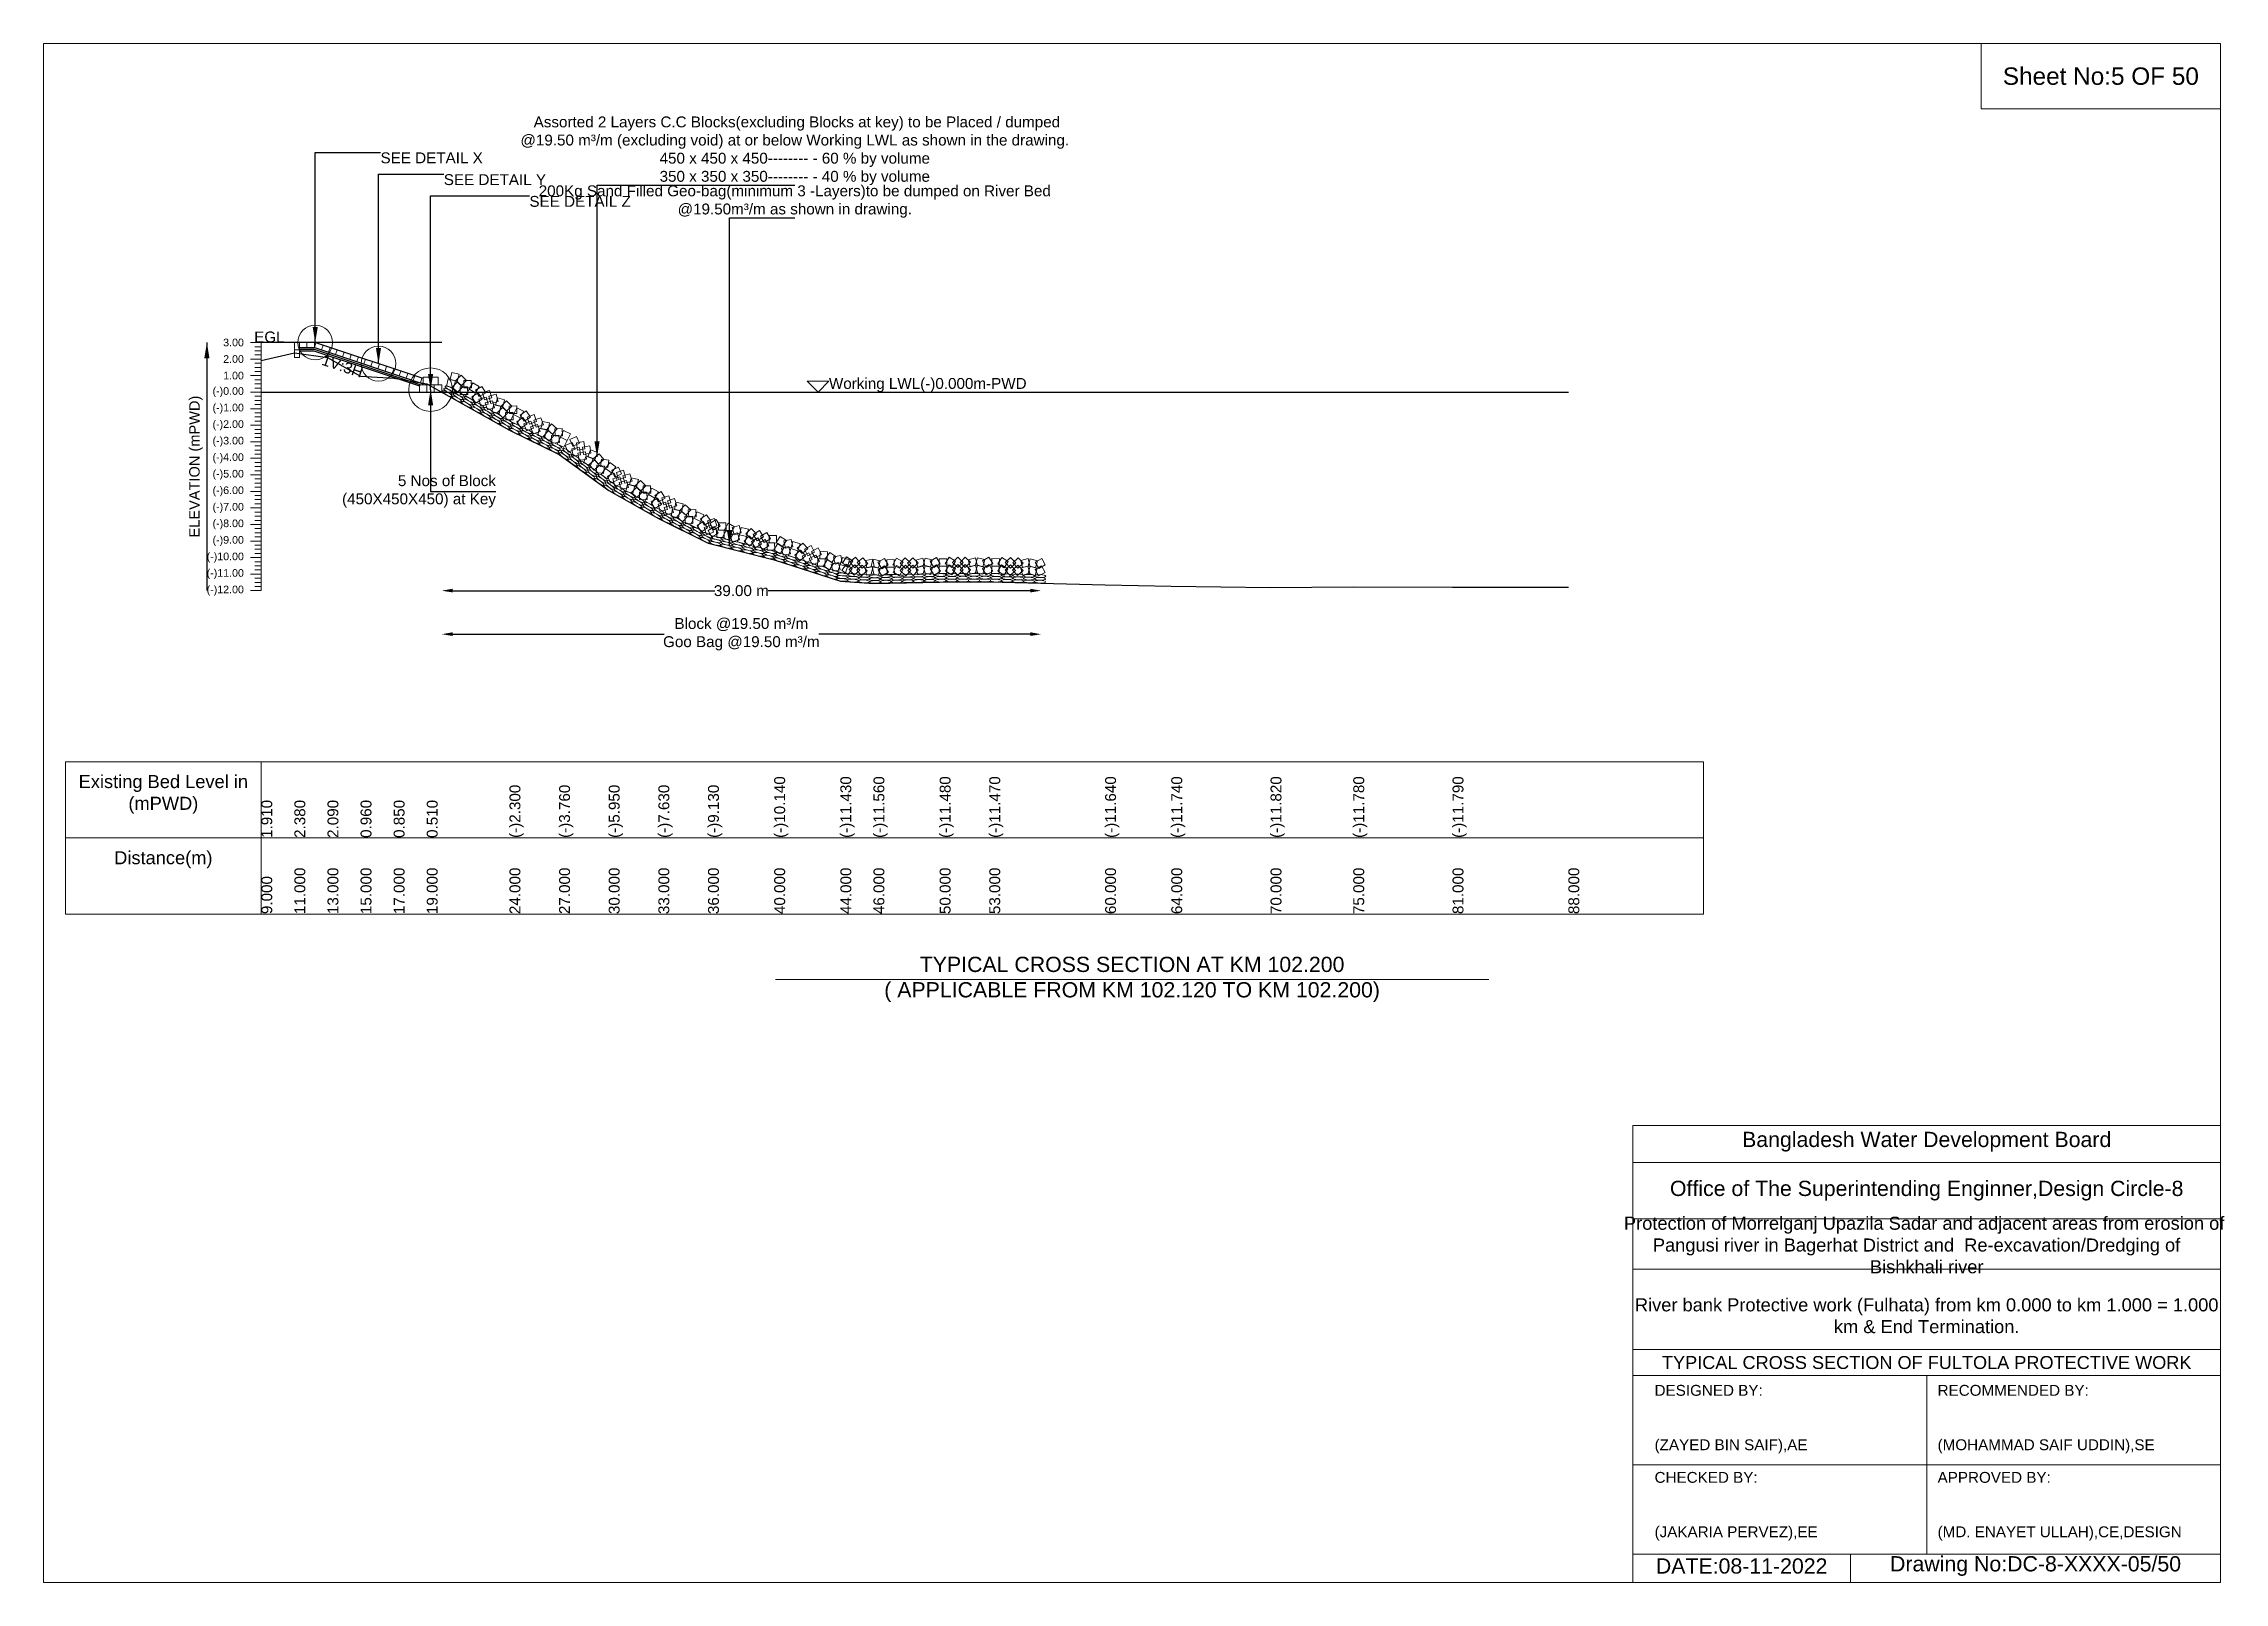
# Model space of a CAD drawing. Header units: inches. Extents: x 89000 to 305017, y -7071 to 0.
# Drawn here: x 160000 to 170017, y -7071 to 0 of the extents above; entities that cross this region are included whole.
import ezdxf

# ---------------------------------------------------------------- set-up
doc = ezdxf.new("R2010")
doc.units = ezdxf.units.IN
doc.header["$LTSCALE"] = 7
doc.header["$MEASUREMENT"] = 0
for name, color, linetype, lineweight in [('Cross section Data Border', 7, 'Continuous', 9), ('Cross Section Labels', 7, 'Continuous', 9), ('Existing_Bed_Level for Xsection', 7, 'Continuous', 25), ('Long Section Labels', 7, 'Continuous', 9)]:
    doc.layers.add(name, color=color, linetype=linetype, lineweight=lineweight)
doc.styles.get("Standard").update_dxf_attribs({"font": 'arial.ttf'})
doc.dimstyles.new('Appron Lebeling Style', dxfattribs={"dimtxt": 50, "dimasz": 50, "dimexe": 0.18, "dimexo": 0.0625, "dimgap": 0.09, "dimtad": 0, "dimtih": 1, "dimtoh": 1, "dimdec": 4, "dimzin": 0, "dimdsep": 46, "dimtxsty": 'Standard', "dimcen": 0.09, "dimse1": 1, "dimse2": 1, "dimadec": 0, "dimazin": 0, "dimtfac": 1, "dimtdec": 4, "dimtofl": 0, "dimtmove": 0, "dimatfit": 3, "dimfxl": 1, "dimtolj": 1, "dimtzin": 0, "dimarcsym": 0})
doc.dimstyles.get("Standard").update_dxf_attribs({"dimtxt": 0.18, "dimasz": 0.18, "dimexe": 0.18, "dimexo": 0.0625, "dimgap": 0.09, "dimtad": 0, "dimtih": 1, "dimtoh": 1, "dimdec": 4, "dimzin": 0, "dimdsep": 46, "dimtxsty": 'Standard', "dimcen": 0.09, "dimadec": 0, "dimazin": 0, "dimtfac": 1, "dimtdec": 4, "dimtofl": 0, "dimtmove": 0, "dimatfit": 3, "dimfxl": 1, "dimtolj": 1, "dimtzin": 0, "dimarcsym": 0})

msp = doc.modelspace()

# ---------------------------------------------------------------- texts
at = {"layer": 'Cross section Data Border', "char_height": 60, "width": 800, "attachment_point": 5}
for s, insert in [('Existing Bed Level in (mPWD)', (160550, -3450)), ('Distance(m)', (160550, -3750))]:
    msp.add_mtext(s, dxfattribs=dict(at, insert=insert))
at = {"layer": 'Cross Section Labels'}
for s, insert, char_height, attachment_point in [('Sheet No:5 OF 50', (169450, -150), 80, 5), (' Assorted 2 Layers C.C Blocks(excluding Blocks at key) to be Placed / dumped^J@19.50 m³/m (excluding void) at or below Working LWL as shown in the drawing.^J450 x 450 x 450-------- - 60 % by volume^J350 x 350 x 350-------- - 40 % by volume', (163450.52576, -650), 50, 8), ('SEE DETAIL X', (161547.56797, -500), 50, 1), ('SEE DETAIL Y', (161838.26797, -600), 50, 1), ('SEE DETAIL Z', (162231.56797, -700), 50, 1), ('200Kg Sand Filled Geo-bag(minimum 3 -Layers)to be dumped on River Bed^J@19.50m³/m as shown in drawing.', (163450.52576, -800), 50, 8), ('EGL', (161107.06804, -1373.68), 50, 9), ('Working LWL(-)0.000m-PWD', (163607.36797, -1601.68), 50, 7), ('5 Nos of Block ^J(450X450X450) at Key', (162077.66797, -2057.68), 50, 6), ('TYPICAL CROSS SECTION AT KM 102.200^J( APPLICABLE FROM KM 102.120 TO KM 102.200)', (165000, -4300), 70, 5), ('Bangladesh Water Development Board', (168650, -5046), 70, 5), ('Office of The Superintending Enginner,Design Circle-8', (168650, -5271), 70, 5)]:
    msp.add_mtext(s, dxfattribs=dict(at, insert=insert, char_height=char_height, attachment_point=attachment_point))
at = {"layer": 'Cross Section Labels', "insert": (161380.90132, -1458.17997), "char_height": 50, "attachment_point": 2, "rotation": 341.565051177}
msp.add_mtext('1V:3H', dxfattribs=at)
at = {"layer": 'Cross Section Labels'}
for s, insert, char_height, width, attachment_point in [('Protection of Morrelganj Upazila Sadar and adjacent areas from erosion of  Pangusi river in Bagerhat District and  Re-excavation/Dredging of     Bishkhali river', (168650, -5521), 60, 2800, 5), ('River bank Protective work (Fulhata) from km 0.000 to km 1.000 = 1.000 km & End Termination.', (168650, -5846), 60, 2700, 5), ('TYPICAL CROSS SECTION OF FULTOLA PROTECTIVE WORK', (168650, -6061), 59.5765532, 2800, 5), ('DESIGNED BY:^J^J^J(ZAYED BIN SAIF),AE', (167400, -6321), 50, 1400, 4), ('RECOMMENDED BY:^J^J^J(MOHAMMAD SAIF UDDIN),SE', (168700, -6321), 50, 1400, 4), ('CHECKED BY:^J^J^J(JAKARIA PERVEZ),EE', (167400, -6721), 50, 1400, 4), ('APPROVED BY:^J^J^J(MD. ENAYET ULLAH),CE,DESIGN', (168700, -6721), 50, 1400, 4), ('DATE:08-11-2022', (167800, -6996), 70, 1400, 5), ('Drawing No:DC-8-XXXX-05/50', (169150, -6996), 70, 2200, 5)]:
    msp.add_mtext(s, dxfattribs=dict(at, insert=insert, char_height=char_height, width=width, attachment_point=attachment_point))
at = {"layer": 'Long Section Labels', "char_height": 35, "attachment_point": 6}
for s, insert in [('3.00', (160920, -1373.68)), ('2.00', (160920, -1449.68)), ('(-)0.00', (160920, -1601.68)), ('1.00', (160920, -1525.68)), ('(-)1.00', (160920, -1677.68)), ('(-)2.00', (160920, -1753.68)), ('(-)3.00', (160920, -1829.68)), ('(-)4.00', (160920, -1905.68)), ('(-)5.00', (160920, -1981.68)), ('(-)6.00', (160920, -2057.68)), ('(-)7.00', (160920, -2133.68)), ('(-)8.00', (160920, -2209.68)), ('(-)9.00', (160920, -2285.68)), ('(-)10.00', (160920, -2361.68)), ('(-)11.00', (160920, -2437.68)), ('(-)12.00', (160920, -2513.68))]:
    msp.add_mtext(s, dxfattribs=dict(at, insert=insert))
at = {"layer": 'Long Section Labels', "rotation": 90}
for s, insert, char_height, attachment_point in [('ELEVATION (mPWD)', (160700, -1943.68), 48, 5), ('(-)10.140', (163356, -3650), 50, 1), ('(-)11.430', (163660, -3650), 50, 1), ('(-)11.560', (163812, -3650), 50, 1), ('(-)11.480', (164116, -3650), 50, 1), ('(-)11.470', (164344, -3650), 50, 1), ('(-)11.640', (164876, -3650), 50, 1), ('(-)11.740', (165180, -3650), 50, 1), ('(-)11.820', (165636, -3650), 50, 1), ('(-)11.780', (166016, -3650), 50, 1), ('(-)11.790', (166472, -3650), 50, 1), ('(-)11.790', (166472, -3650), 50, 1), ('1.910', (161000, -3650), 50, 1), ('2.380', (161152, -3650), 50, 1), ('2.090', (161304, -3650), 50, 1), ('0.960', (161456, -3650), 50, 1), ('0.850', (161608, -3650), 50, 1), ('0.510', (161760, -3650), 50, 1), ('(-)2.300', (162140, -3650), 50, 1), ('(-)3.760', (162368, -3650), 50, 1), ('(-)5.950', (162596, -3650), 50, 1), ('(-)7.630', (162824, -3650), 50, 1), ('(-)9.130', (163052, -3650), 50, 1), ('11.000', (161152, -4000), 50, 1), ('13.000', (161304, -4000), 50, 1), ('15.000', (161456, -4000), 50, 1), ('17.000', (161608, -4000), 50, 1), ('19.000', (161760, -4000), 50, 1), ('24.000', (162140, -4000), 50, 1), ('27.000', (162368, -4000), 50, 1), ('30.000', (162596, -4000), 50, 1), ('33.000', (162824, -4000), 50, 1), ('36.000', (163052, -4000), 50, 1), ('40.000', (163356, -4000), 50, 1), ('44.000', (163660, -4000), 50, 1), ('46.000', (163812, -4000), 50, 1), ('50.000', (164116, -4000), 50, 1), ('53.000', (164344, -4000), 50, 1), ('60.000', (164876, -4000), 50, 1), ('64.000', (165180, -4000), 50, 1), ('70.000', (165636, -4000), 50, 1), ('75.000', (166016, -4000), 50, 1), ('81.000', (166472, -4000), 50, 1), ('88.000', (167004, -4000), 50, 1), ('9.000', (161000, -4000), 50, 1)]:
    msp.add_mtext(s, dxfattribs=dict(at, insert=insert, char_height=char_height, attachment_point=attachment_point))

# ---------------------------------------------------------------- blocks, each defined once
blk = doc.blocks.new('*D23')
at = {"layer": 'Cross Section Labels', "color": 0, "lineweight": -2, "transparency": 16777216}
for p, q in [((161879, -2514), (163083, -2514)), ((164532, -2514), (163328, -2514))]:
    blk.add_line(p, q, dxfattribs=at)
at = {"layer": 'Cross Section Labels', "color": 0, "transparency": 16777216}
for points in [[(161879, -2505), (161879, -2522), (161829, -2514)], [(164532, -2505), (164532, -2522), (164582, -2514)]]:
    blk.add_solid(points, dxfattribs=at)
at = {"layer": 'Defpoints', "color": 0, "transparency": 16777216}
for p in [(161829, -1602), (164582, -2479), (164582, -2514)]:
    blk.add_point(p, dxfattribs=at)
at = {"layer": 'Cross Section Labels', "color": 0, "transparency": 16777216, "insert": (163205, -2514), "char_height": 50, "attachment_point": 5}
blk.add_mtext('\\A1;39.00 m', dxfattribs=at)
blk = doc.blocks.new('*D24')
at = {"layer": 'Cross Section Labels', "color": 0, "lineweight": -2, "transparency": 16777216}
for p, q in [((161879, -2714), (162850, -2714)), ((164532, -2714), (163561, -2714))]:
    blk.add_line(p, q, dxfattribs=at)
at = {"layer": 'Cross Section Labels', "color": 0, "transparency": 16777216}
for points in [[(161879, -2705), (161879, -2722), (161829, -2714)], [(164532, -2705), (164532, -2722), (164582, -2714)]]:
    blk.add_solid(points, dxfattribs=at)
at = {"layer": 'Defpoints', "color": 0, "transparency": 16777216}
for p in [(161829, -1602), (164582, -2479), (164582, -2714)]:
    blk.add_point(p, dxfattribs=at)
at = {"layer": 'Cross Section Labels', "color": 0, "transparency": 16777216, "insert": (163205, -2714), "char_height": 50, "attachment_point": 5}
blk.add_mtext('\\A1;Block @19.50 m³/m ^JGoo Bag @19.50 m³/m ', dxfattribs=at)

# ---------------------------------------------------------------- dimensions: what is measured, and where the dimension line sits
at = {"layer": 'Cross Section Labels'}
for base, text, picture, middle in [((164581.71992, -2513.68), '39.00 m', '*D23', (163205.34395, -2513.68)), ((164581.71992, -2713.68), 'Block @19.50 m³/m ^JGoo Bag @19.50 m³/m ', '*D24', (163205.34395, -2713.68))]:
    dim = msp.add_linear_dim(base=base, p1=(161828.96797, -1601.68), p2=(164581.71992, -2479.1732), text=text, dimstyle='Appron Lebeling Style', dxfattribs=at)
    dim.commit()
    dim.dimension.update_dxf_attribs({"geometry": picture, "text_midpoint": middle})

# ---------------------------------------------------------------- linework, layer by layer
at = {"layer": 'Cross section Data Border'}
msp.add_lwpolyline([(160100, -3300), (167624.35269, -3300), (167624.35269, -4000), (160100, -4000)], close=True, dxfattribs=at)
for points in [[(161000, -3300), (161000, -4000)], [(160100, -3650), (167624.35269, -3650)]]:
    msp.add_lwpolyline(points, dxfattribs=at)
at = {"layer": 'Cross Section Labels'}
for points in [[(160000, 0), (170000, 0), (170000, -7071), (160000, -7071)], [(168900, 0), (170000, 0), (170000, -300), (168900, -300)], [(163557.36797, -1601.68), (163607.36797, -1551.68), (163507.36797, -1551.68)]]:
    msp.add_lwpolyline(points, close=True, dxfattribs=at)
for points in [[(163362, -4300), (165000, -4300), (166638, -4300)], [(167300, -7071), (167300, -4971), (170000, -4971)], [(167300, -5141), (170000, -5141)], [(167300, -5401), (170000, -5401)], [(167300, -5631), (170000, -5631)], [(167300, -6001), (170000, -6001)], [(167300, -6121), (170000, -6121)], [(168650, -6121), (168650, -6941)], [(167300, -6531), (170000, -6531)], [(167300, -6941), (170000, -6941)], [(168300, -6941), (168300, -7071)]]:
    msp.add_lwpolyline(points, dxfattribs=at)
for centre, radius in [((161247.56797, -1373.68), 80), ((161538.26797, -1470.58), 80), ((161777.66797, -1590.28), 100)]:
    msp.add_circle(centre, radius, dxfattribs=at)
at = {"layer": 'Existing_Bed_Level for Xsection'}
for points in [[(161828.96797, -1373.68), (161000, -1373.68)], [(161743.46797, -1538.98), (161251.07803, -1374.85002), (161247.56797, -1373.68), (161243.86804, -1373.68), (161175.46804, -1373.68)], [(161175.46804, -1396.48), (161243.86804, -1396.48), (161743.46797, -1563.01331)], [(161000, -1456.52), (161152, -1420.8), (161304, -1442.84), (161456, -1528.72), (161608, -1537.08), (161760, -1562.92), (162140, -1776.48), (162368, -1887.44), (162596, -2053.88), (162824, -2181.56), (163052, -2295.56), (163356, -2372.32), (163660, -2470.36), (163812, -2480.24), (164116, -2474.16), (164344, -2473.4), (164876, -2486.32), (165180, -2493.92), (165636, -2500), (166016, -2496.96), (166472, -2497.72), (167004, -2497.72)], [(161175.46804, -1404.08), (161242.63473, -1404.08), (161732.83473, -1567.48)], [(161175.46804, -1411.68), (161241.40142, -1411.68), (161726.36797, -1573.33552)], [(161000, -1601.68), (167004, -1601.68)]]:
    msp.add_lwpolyline(points, dxfattribs=at)
at = {"layer": 'Long Section Labels'}
for points in [[(161000, -1373.68), (160950, -1373.68)], [(161000, -1392.68), (160970, -1392.68)], [(161000, -2513.68), (161000, -2437.68), (161000, -2361.68), (161000, -2285.68), (161000, -2209.68), (161000, -2133.68), (161000, -2057.68), (161000, -1981.68), (161000, -1905.68), (161000, -1829.68), (161000, -1753.68), (161000, -1677.68), (161000, -1601.68), (161000, -1525.68), (161000, -1449.68), (161000, -1373.68)], [(161000, -1449.68), (160950, -1449.68)], [(161000, -1411.68), (160970, -1411.68)], [(161000, -1430.68), (160970, -1430.68)], [(161000, -1468.68), (160970, -1468.68)], [(161000, -1487.68), (160970, -1487.68)], [(161000, -1525.68), (160950, -1525.68)], [(161000, -1601.68), (160950, -1601.68)], [(161000, -1506.68), (160970, -1506.68)], [(161000, -1544.68), (160970, -1544.68)], [(161000, -1563.68), (160970, -1563.68)], [(161000, -1582.68), (160970, -1582.68)], [(161000, -1677.68), (160950, -1677.68)], [(161000, -1620.68), (160970, -1620.68)], [(161000, -1639.68), (160970, -1639.68)], [(161000, -1658.68), (160970, -1658.68)], [(161000, -1696.68), (160970, -1696.68)], [(161000, -1753.68), (160950, -1753.68)], [(161000, -1715.68), (160970, -1715.68)], [(161000, -1734.68), (160970, -1734.68)], [(161000, -1772.68), (160970, -1772.68)], [(161000, -1791.68), (160970, -1791.68)], [(161000, -1829.68), (160950, -1829.68)], [(161000, -1810.68), (160970, -1810.68)], [(161000, -1848.68), (160970, -1848.68)], [(161000, -1867.68), (160970, -1867.68)], [(161000, -1886.68), (160970, -1886.68)], [(161000, -1905.68), (160950, -1905.68)], [(161000, -1981.68), (160950, -1981.68)], [(161000, -1924.68), (160970, -1924.68)], [(161000, -1943.68), (160970, -1943.68)], [(161000, -1962.68), (160970, -1962.68)], [(161000, -2000.68), (160970, -2000.68)], [(161000, -2057.68), (160950, -2057.68)], [(161000, -2019.68), (160970, -2019.68)], [(161000, -2038.68), (160970, -2038.68)], [(161000, -2076.68), (160970, -2076.68)], [(161000, -2095.68), (160970, -2095.68)], [(161000, -2133.68), (160950, -2133.68)], [(161000, -2114.68), (160970, -2114.68)], [(161000, -2152.68), (160970, -2152.68)], [(161000, -2171.68), (160970, -2171.68)], [(161000, -2190.68), (160970, -2190.68)], [(161000, -2209.68), (160950, -2209.68)], [(161000, -2285.68), (160950, -2285.68)], [(161000, -2228.68), (160970, -2228.68)], [(161000, -2247.68), (160970, -2247.68)], [(161000, -2266.68), (160970, -2266.68)], [(161000, -2361.68), (160950, -2361.68)], [(161000, -2304.68), (160970, -2304.68)], [(161000, -2323.68), (160970, -2323.68)], [(161000, -2342.68), (160970, -2342.68)], [(161000, -2380.68), (160970, -2380.68)], [(161000, -2399.68), (160970, -2399.68)], [(161000, -2437.68), (160950, -2437.68)], [(161000, -2418.68), (160970, -2418.68)], [(161000, -2456.68), (160970, -2456.68)], [(161000, -2475.68), (160970, -2475.68)], [(161000, -2494.68), (160970, -2494.68)], [(161000, -2513.68), (160950, -2513.68)]]:
    msp.add_lwpolyline(points, dxfattribs=at)
for points in [[(161175.46804, -1373.68), (161152.66804, -1373.68), (161152.66804, -1407.88), (161175.46804, -1407.88)], [(161209.66804, -1373.68), (161175.46804, -1373.68), (161175.46804, -1396.48), (161209.66804, -1396.48)], [(161243.86804, -1373.68), (161209.66804, -1373.68), (161209.66804, -1396.48), (161243.86804, -1396.48)], [(161283.523, -1385.66501), (161251.07803, -1374.85002), (161243.86804, -1396.48), (161276.31301, -1407.29499)], [(161315.96797, -1396.48), (161283.523, -1385.66501), (161276.31301, -1407.29499), (161308.75798, -1418.10998)], [(161348.41294, -1407.29499), (161315.96797, -1396.48), (161308.75798, -1418.10998), (161341.20295, -1428.92497)], [(161175.46804, -1407.88), (161152.66804, -1407.88), (161152.66804, -1442.08), (161175.46804, -1442.08)], [(161380.85791, -1418.10998), (161348.41294, -1407.29499), (161341.20295, -1428.92497), (161373.64792, -1439.73996)], [(161413.30288, -1428.92497), (161380.85791, -1418.10998), (161373.64792, -1439.73996), (161406.09288, -1450.55495)], [(161445.74785, -1439.73996), (161413.30288, -1428.92497), (161406.09288, -1450.55495), (161438.53785, -1461.36994)], [(161478.19282, -1450.55495), (161445.74785, -1439.73996), (161438.53785, -1461.36994), (161470.98282, -1472.18493)], [(161510.63778, -1461.36994), (161478.19282, -1450.55495), (161470.98282, -1472.18493), (161503.42779, -1482.99992)], [(161543.08275, -1472.18493), (161510.63778, -1461.36994), (161503.42779, -1482.99992), (161535.87276, -1493.81491)], [(161575.52772, -1482.99992), (161543.08275, -1472.18493), (161535.87276, -1493.81491), (161568.31773, -1504.6299)], [(161607.97269, -1493.81491), (161575.52772, -1482.99992), (161568.31773, -1504.6299), (161600.7627, -1515.44489)], [(161640.41766, -1504.6299), (161607.97269, -1493.81491), (161600.7627, -1515.44489), (161633.20767, -1526.25988)], [(161672.86263, -1515.44489), (161640.41766, -1504.6299), (161633.20767, -1526.25988), (161665.65264, -1537.07486)], [(161705.3076, -1526.25988), (161672.86263, -1515.44489), (161665.65264, -1537.07486), (161698.0976, -1547.88985)], [(161737.75257, -1537.07486), (161705.3076, -1526.25988), (161698.0976, -1547.88985), (161730.54257, -1558.70484)], [(161760.56797, -1567.48), (161726.36797, -1567.48), (161726.36797, -1601.68), (161760.56797, -1601.68)], [(161777.66797, -1533.28), (161743.46797, -1533.28), (161743.46797, -1567.48), (161777.66797, -1567.48)], [(161794.76797, -1567.48), (161760.56797, -1567.48), (161760.56797, -1601.68), (161794.76797, -1601.68)], [(161811.86797, -1533.28), (161777.66797, -1533.28), (161777.66797, -1567.48), (161811.86797, -1567.48)], [(161828.96797, -1567.48), (161794.76797, -1567.48), (161794.76797, -1601.68), (161828.96797, -1601.68)], [(161892.04172, -1549.0236), (161858.905, -1540.56207), (161850.44346, -1573.69879), (161883.58019, -1582.16032)], [(161908.79733, -1519.20935), (161875.66061, -1510.74782), (161867.19907, -1543.88454), (161900.3358, -1552.34607)], [(161925.23833, -1577.8414), (161900.78144, -1553.93532), (161876.87536, -1578.39221), (161901.33225, -1602.29829)], [(161941.99394, -1548.02715), (161917.53705, -1524.12107), (161893.63097, -1548.57796), (161918.08786, -1572.48404)], [(161947.78213, -1577.58551), (161913.58419, -1577.96138), (161913.96006, -1612.15931), (161948.15799, -1611.78345)], [(161964.53774, -1547.77126), (161930.3398, -1548.14713), (161930.71567, -1582.34506), (161964.9136, -1581.9692)], [(161983.97028, -1605.0987), (161954.15602, -1588.34309), (161937.40041, -1618.15734), (161967.21467, -1634.91295)], [(162000.72588, -1575.28445), (161970.91163, -1558.52884), (161954.15602, -1588.34309), (161983.97028, -1605.0987)], [(162030.68879, -1604.54326), (162013.22908, -1575.1358), (161983.82162, -1592.5955), (162001.28133, -1622.00296)], [(162048.92585, -1594.24785), (162015.99232, -1603.46859), (162025.21306, -1636.40213), (162058.1466, -1627.18139)], [(162013.93318, -1634.35751), (161996.47347, -1604.95005), (161967.06601, -1622.40975), (161984.52572, -1651.81721)], [(162032.17024, -1624.0621), (161999.23671, -1633.28284), (162008.45745, -1666.21638), (162041.39099, -1656.99564)], [(162071.21467, -1673.73446), (162061.96771, -1640.80827), (162029.04152, -1650.05524), (162038.28849, -1682.98142)], [(162087.97028, -1643.92021), (162078.72332, -1610.99402), (162045.79713, -1620.24099), (162055.0441, -1653.16717)], [(162100.74148, -1666.31286), (162067.60475, -1657.85133), (162059.14322, -1690.98805), (162092.27995, -1699.44959)], [(162117.49709, -1636.49861), (162084.36036, -1628.03708), (162075.89883, -1661.1738), (162109.03555, -1669.63534)], [(162133.93808, -1695.13066), (162109.48119, -1671.22458), (162085.57512, -1695.68147), (162110.03201, -1719.58755)], [(162150.69369, -1665.31641), (162126.2368, -1641.41033), (162102.33073, -1665.86722), (162126.78761, -1689.7733)], [(162156.48189, -1694.87478), (162122.28395, -1695.25064), (162122.65982, -1729.44858), (162156.85775, -1729.07271)], [(162173.23749, -1665.06053), (162139.03956, -1665.43639), (162139.41543, -1699.63433), (162173.61336, -1699.25846)], [(162204.34974, -1688.62048), (162173.59808, -1673.65467), (162158.63227, -1704.40633), (162189.38393, -1719.37214)], [(162235.98812, -1716.05889), (162216.82234, -1687.73376), (162188.49721, -1706.89954), (162207.66299, -1735.22467)], [(162189.38393, -1719.37214), (162158.63227, -1704.40633), (162143.66646, -1735.15799), (162174.41812, -1750.1238)], [(162221.02231, -1746.81055), (162201.85653, -1718.48542), (162173.5314, -1737.6512), (162192.69718, -1765.97633)], [(162238.6196, -1735.45619), (162206.28803, -1746.6056), (162217.43744, -1778.93717), (162249.76901, -1767.78776)], [(162253.58541, -1704.70453), (162221.25383, -1715.85394), (162232.40324, -1748.18551), (162264.73482, -1737.0361)], [(162280.5291, -1782.73625), (162269.35394, -1750.41357), (162237.03126, -1761.58872), (162248.20641, -1793.91141)], [(162295.4949, -1751.98459), (162284.31975, -1719.66191), (162251.99707, -1730.83706), (162263.17222, -1763.15975)], [(162309.56612, -1773.58402), (162275.98756, -1767.09401), (162269.49755, -1800.67257), (162303.07611, -1807.16258)], [(162324.53193, -1742.83236), (162290.95337, -1736.34235), (162284.46336, -1769.92091), (162318.04192, -1776.41092)], [(162344.40652, -1800.39124), (162318.58063, -1777.97108), (162296.16047, -1803.79697), (162321.98636, -1826.21713)], [(162359.37233, -1769.63958), (162333.54644, -1747.21942), (162311.12628, -1773.04531), (162336.95217, -1795.46547)], [(162366.89587, -1798.80456), (162332.77981, -1801.1992), (162335.17444, -1835.31526), (162369.2905, -1832.92063)], [(162381.86168, -1768.0529), (162347.74562, -1770.44754), (162350.14025, -1804.5636), (162384.25631, -1802.16897)], [(162419.61136, -1793.38113), (162388.8597, -1778.41532), (162373.89389, -1809.16698), (162404.64555, -1824.13279)], [(162404.64555, -1824.13279), (162373.89389, -1809.16698), (162358.92808, -1839.91864), (162389.67974, -1854.88445)], [(162441.54797, -1864.20292), (162427.68947, -1832.93661), (162396.42316, -1846.7951), (162410.28166, -1878.06141)], [(162461.71268, -1836.58002), (162447.85419, -1805.31371), (162416.58788, -1819.17221), (162430.44637, -1850.43852)], [(162460.87484, -1856.13706), (162427.0818, -1861.39734), (162432.34208, -1895.19038), (162466.13512, -1889.9301)], [(162481.03956, -1828.51417), (162447.24652, -1833.77445), (162452.50679, -1867.56748), (162486.29983, -1862.30721)], [(162493.76937, -1910.07926), (162488.48218, -1876.29042), (162454.69334, -1881.57761), (162459.98053, -1915.36645)], [(162513.93408, -1882.45637), (162508.6469, -1848.66753), (162474.85806, -1853.95471), (162480.14524, -1887.74355)], [(162523.96677, -1906.20252), (162492.06362, -1893.88063), (162479.74173, -1925.78378), (162511.64489, -1938.10567)], [(162544.13148, -1878.57962), (162512.22833, -1866.25773), (162499.90645, -1898.16089), (162531.8096, -1910.48277)], [(162573.68614, -1911.12194), (162552.22883, -1884.49068), (162525.59758, -1905.948), (162547.05489, -1932.57925)], [(162553.52143, -1938.74483), (162532.06412, -1912.11358), (162505.43286, -1933.57089), (162526.89018, -1960.20215)], [(162575.93722, -1941.15746), (162541.93493, -1937.4854), (162538.26286, -1971.48769), (162572.26516, -1975.15976)], [(162596.10194, -1913.53457), (162562.09964, -1909.8625), (162558.42758, -1943.86479), (162592.42987, -1947.53686)], [(162608.61674, -1972.7582), (162580.99385, -1952.59348), (162560.82913, -1980.21638), (162588.45203, -2000.38109)], [(162628.78146, -1945.1353), (162601.15856, -1924.97059), (162580.99385, -1952.59348), (162608.61674, -1972.7582)], [(162634.90824, -2005.35591), (162621.04974, -1974.0896), (162589.78343, -1987.9481), (162603.64193, -2019.21441)], [(162655.07295, -1977.73301), (162641.21445, -1946.4667), (162609.94814, -1960.3252), (162623.80664, -1991.59151)], [(162647.03616, -1990.721), (162614.11669, -1999.99183), (162623.38752, -2032.9113), (162656.307, -2023.64047)], [(162663.7464, -1960.88129), (162630.82693, -1970.15212), (162640.09776, -2003.0716), (162673.01723, -1993.80077)], [(162702.86635, -2010.4942), (162693.5693, -1977.58212), (162660.65722, -1986.87916), (162669.95427, -2019.79124)], [(162732.38183, -2003.02769), (162699.23227, -1994.61658), (162690.82115, -2027.76614), (162723.97071, -2036.17725)], [(162686.15611, -2040.3339), (162676.85907, -2007.42182), (162643.94699, -2016.71887), (162653.24403, -2049.63095)], [(162715.67159, -2032.8674), (162682.52203, -2024.45629), (162674.11092, -2057.60584), (162707.26048, -2066.01696)], [(162748.912, -2061.63467), (162724.41877, -2037.76582), (162700.54992, -2062.25905), (162725.04315, -2086.12789)], [(162765.62223, -2031.79496), (162741.129, -2007.92611), (162717.26016, -2032.41934), (162741.75339, -2056.28819)], [(162771.45538, -2061.34449), (162737.25806, -2061.77237), (162737.68595, -2095.9697), (162771.88327, -2095.54181)], [(162788.16562, -2031.50478), (162753.9683, -2031.93267), (162754.39618, -2066.12999), (162788.59351, -2065.7021)], [(162807.68534, -2088.80259), (162777.84564, -2072.09236), (162761.1354, -2101.93206), (162790.97511, -2118.6423)], [(162824.39558, -2058.96289), (162794.55587, -2042.25265), (162777.84564, -2072.09236), (162807.68534, -2088.80259)], [(162837.69272, -2118.01578), (162820.1883, -2088.63492), (162790.80743, -2106.13934), (162808.31186, -2135.52021)], [(162854.40296, -2088.17608), (162836.89853, -2058.79521), (162807.51767, -2076.29963), (162825.02209, -2105.6805)], [(162872.62434, -2077.85294), (162839.70487, -2087.12377), (162848.9757, -2120.04324), (162881.89517, -2110.77241)], [(162909.11516, -2123.41668), (162898.28726, -2090.97602), (162865.8466, -2101.80392), (162876.6745, -2134.24458)], [(162855.9141, -2107.69265), (162822.99463, -2116.96348), (162832.26546, -2149.88295), (162865.18494, -2140.61212)], [(162893.82046, -2154.00609), (162882.99255, -2121.56543), (162850.55189, -2132.39333), (162861.3798, -2164.83399)], [(162922.95396, -2145.16575), (162889.44692, -2138.31604), (162882.59721, -2171.82308), (162916.10425, -2178.67279)], [(162938.24866, -2114.57634), (162904.74162, -2107.72663), (162897.89192, -2141.23367), (162931.39895, -2148.08338)], [(162957.50489, -2172.34503), (162931.9209, -2149.64922), (162909.2251, -2175.23321), (162934.80909, -2197.92902)], [(162972.7996, -2141.75562), (162947.21561, -2119.05981), (162924.5198, -2144.6438), (162950.10379, -2167.33961)], [(162980.00996, -2170.9996), (162945.87018, -2173.02826), (162947.89884, -2207.16804), (162982.03862, -2205.13938)], [(162995.30467, -2140.41019), (162961.16489, -2142.43885), (162963.19355, -2176.57863), (162997.33333, -2174.54997)], [(163017.48587, -2196.73118), (162986.89646, -2181.43647), (162971.60176, -2212.02588), (163002.19117, -2227.32059)], [(163032.78058, -2166.14177), (163002.19117, -2150.84706), (162986.89646, -2181.43647), (163017.48587, -2196.73118)], [(163048.8282, -2224.50727), (163029.96726, -2195.97825), (163001.43824, -2214.83919), (163020.29918, -2243.36821)], [(163064.12291, -2193.91786), (163045.26197, -2165.38884), (163016.73295, -2184.24978), (163035.59389, -2212.7788)], [(163081.84094, -2182.75286), (163049.39167, -2193.55493), (163060.19374, -2226.0042), (163092.64301, -2215.20213)], [(163107.61224, -2216.70557), (163090.0738, -2187.345), (163060.71323, -2204.88343), (163078.25167, -2234.24401)], [(163134.16933, -2201.81822), (163099.97301, -2202.31991), (163100.4747, -2236.51623), (163134.67102, -2236.01454)], [(163066.54624, -2213.34227), (163034.09696, -2224.14434), (163044.89903, -2256.59361), (163077.34831, -2245.79154)], [(163099.23952, -2249.86485), (163081.70109, -2220.50428), (163052.34051, -2238.04271), (163069.87895, -2267.40328)], [(163125.79661, -2234.97749), (163091.60029, -2235.47918), (163092.10198, -2269.6755), (163126.2983, -2269.17381)], [(163165.37592, -2254.10753), (163135.51688, -2237.43186), (163118.84122, -2267.2909), (163148.70026, -2283.96657)], [(163173.74864, -2220.94825), (163143.8896, -2204.27259), (163127.21394, -2234.13162), (163157.07297, -2250.80729)], [(163187.06773, -2247.9631), (163154.15901, -2257.27205), (163163.46796, -2290.18076), (163196.37668, -2280.87181)], [(163195.44045, -2214.80382), (163162.53173, -2224.11277), (163171.84068, -2257.02149), (163204.7494, -2247.71254)], [(163229.19312, -2265.05137), (163196.03384, -2256.67865), (163187.66113, -2289.83793), (163220.8204, -2298.21065)], [(163237.56584, -2231.89209), (163204.40656, -2223.51938), (163196.03384, -2256.67865), (163229.19312, -2265.05137)], [(163265.76671, -2285.45299), (163241.22202, -2261.63706), (163217.40609, -2286.18174), (163241.95077, -2309.99767)], [(163274.13942, -2252.29371), (163249.59474, -2228.47778), (163225.77881, -2253.02247), (163250.32349, -2276.8384)], [(163280.67542, -2270.74529), (163251.30089, -2288.26034), (163268.81593, -2317.63487), (163298.19047, -2300.11982)], [(163289.04813, -2237.58602), (163259.6736, -2255.10107), (163277.18865, -2284.4756), (163306.56318, -2266.96055)], [(163331.35446, -2308.47387), (163313.81602, -2279.1133), (163284.45545, -2296.65173), (163301.99388, -2326.01231)], [(163339.72717, -2275.31459), (163322.18874, -2245.95402), (163292.82816, -2263.49246), (163310.3666, -2292.85303)], [(163357.91154, -2293.58651), (163323.71522, -2294.0882), (163324.21691, -2328.28452), (163358.41323, -2327.78283)], [(163366.28426, -2260.42724), (163332.08794, -2260.92893), (163332.58963, -2295.12525), (163366.78595, -2294.62356)], [(163401.25423, -2315.52108), (163372.53469, -2296.95153), (163353.96514, -2325.67106), (163382.68467, -2344.24061)], [(163411.75134, -2282.97188), (163383.03181, -2264.40232), (163364.46225, -2293.12186), (163393.18179, -2311.69141)], [(163433.79474, -2278.24144), (163400.35345, -2285.40524), (163407.51726, -2318.84653), (163440.95855, -2311.68273)], [(163474.72836, -2298.01506), (163442.17916, -2287.51794), (163431.68204, -2320.06715), (163464.23124, -2330.56426)], [(163509.90775, -2320.73651), (163486.95269, -2295.38487), (163461.60106, -2318.33994), (163484.55612, -2343.69157)], [(163423.29762, -2310.79064), (163389.85633, -2317.95445), (163397.02014, -2351.39574), (163430.46143, -2344.23193)], [(163464.23124, -2330.56426), (163431.68204, -2320.06715), (163421.18492, -2352.61635), (163453.73413, -2363.11346)], [(163499.41063, -2353.28571), (163476.45557, -2327.93408), (163451.10394, -2350.88914), (163474.059, -2376.24077)], [(163515.23823, -2339.57174), (163484.79368, -2355.15279), (163500.37474, -2385.59734), (163530.81929, -2370.01629)], [(163525.73535, -2307.02253), (163495.2908, -2322.60359), (163510.87186, -2353.04814), (163541.31641, -2337.46708)], [(163563.3744, -2380.49508), (163547.76911, -2350.06294), (163517.33697, -2365.66824), (163532.94227, -2396.10037)], [(163573.87152, -2347.94587), (163558.26623, -2317.51374), (163527.83409, -2333.11904), (163543.43939, -2363.55117)], [(163590.83766, -2367.35423), (163556.68035, -2365.646), (163554.97212, -2399.80331), (163589.12943, -2401.51155)], [(163601.33478, -2334.80503), (163567.17747, -2333.0968), (163565.46924, -2367.25411), (163599.62655, -2368.96234)], [(163629.09864, -2389.0009), (163600.3791, -2370.43135), (163581.80955, -2399.15088), (163610.52908, -2417.72044)], [(163639.59575, -2356.4517), (163610.87622, -2337.88215), (163592.30667, -2366.60168), (163621.0262, -2385.17123)], [(163651.14203, -2384.27046), (163617.70075, -2391.43427), (163624.86455, -2424.87556), (163658.30584, -2417.71175)], [(163661.63915, -2351.72126), (163628.19786, -2358.88507), (163635.36167, -2392.32636), (163668.80296, -2385.16255)], [(163692.07566, -2404.04409), (163659.52645, -2393.54697), (163649.02934, -2426.09617), (163681.57854, -2436.59329)], [(163702.57277, -2371.49488), (163670.02357, -2360.99777), (163659.52645, -2393.54697), (163692.07566, -2404.04409)], [(163714.55165, -2411.64172), (163686.09375, -2392.67365), (163667.12567, -2421.13155), (163695.58357, -2440.09962)], [(163716.76997, -2377.51374), (163688.31206, -2358.54566), (163669.34399, -2387.00357), (163697.80189, -2405.97164)], [(163726.54484, -2394.47345), (163700.83514, -2417.02676), (163723.38844, -2442.73645), (163749.09814, -2420.18315)], [(163728.76315, -2360.34547), (163703.05346, -2382.89877), (163725.60676, -2408.60847), (163751.31646, -2386.05517)], [(163783.22737, -2422.38225), (163760.6536, -2396.69052), (163734.96187, -2419.26429), (163757.53564, -2444.95602)], [(163785.44569, -2388.25427), (163762.87192, -2362.56254), (163737.18019, -2385.13631), (163759.75396, -2410.82804)], [(163806.64307, -2402.92416), (163773.10517, -2409.62112), (163779.80214, -2443.15902), (163813.34003, -2436.46205)], [(163808.86138, -2368.79618), (163775.32349, -2375.49314), (163782.02045, -2409.03104), (163815.55835, -2402.33407)], [(163842.64856, -2377.45928), (163809.44515, -2369.26334), (163801.24921, -2402.46675), (163834.45262, -2410.66269)], [(163843.33243, -2411.65244), (163810.12901, -2403.4565), (163801.93307, -2436.65991), (163835.13648, -2444.85585)], [(163861.9468, -2365.8031), (163832.666, -2383.4744), (163850.33729, -2412.7552), (163879.6181, -2395.0839)], [(163862.63066, -2399.99626), (163833.34986, -2417.66756), (163851.02116, -2446.94836), (163880.30196, -2429.27706)], [(163907.08986, -2371.15677), (163872.8967, -2371.84064), (163873.58056, -2406.0338), (163907.77372, -2405.34994)], [(163947.75355, -2381.17264), (163917.78959, -2364.68624), (163901.30319, -2394.6502), (163931.26715, -2411.1366)], [(163948.43741, -2415.36581), (163918.47346, -2398.87941), (163901.98706, -2428.84336), (163931.95101, -2445.32976)], [(163958.2476, -2363.04915), (163934.54313, -2387.7015), (163959.19547, -2411.40597), (163982.89994, -2386.75362)], [(163958.93146, -2397.24231), (163935.22699, -2421.89466), (163959.87933, -2445.59913), (163983.5838, -2420.94678)], [(164017.09272, -2386.0505), (163992.4215, -2362.36567), (163968.73667, -2387.03689), (163993.40789, -2410.72172)], [(164017.77658, -2420.24367), (163993.10537, -2396.55884), (163969.42054, -2421.23005), (163994.09175, -2444.91488)], [(164038.77394, -2364.67676), (164005.92479, -2374.19375), (164015.44178, -2407.04291), (164048.29093, -2397.52591)], [(164039.4578, -2398.86992), (164006.60865, -2408.38691), (164016.12564, -2441.23607), (164048.97479, -2431.71907)], [(164082.0007, -2372.67223), (164048.79728, -2364.47629), (164040.60134, -2397.6797), (164073.80475, -2405.87565)], [(164082.68456, -2406.8654), (164049.48115, -2398.66945), (164041.28521, -2431.87287), (164074.48862, -2440.06881)], [(164101.29894, -2361.01606), (164072.01813, -2378.68735), (164089.68943, -2407.96815), (164118.97023, -2390.29686)], [(164101.9828, -2395.20922), (164072.702, -2412.88051), (164090.37329, -2442.16132), (164119.65409, -2424.49002)], [(164148.2339, -2366.89196), (164114.03409, -2367.00596), (164114.14809, -2401.20577), (164148.3479, -2401.09177)], [(164148.3479, -2401.09177), (164114.14809, -2401.20577), (164114.26209, -2435.40558), (164148.4619, -2435.29158)], [(164188.72505, -2377.58403), (164159.03997, -2360.60062), (164142.05656, -2390.2857), (164171.74164, -2407.26911)], [(164188.83905, -2411.78384), (164159.15397, -2394.80043), (164142.17056, -2424.48551), (164171.85564, -2441.46892)], [(164199.51964, -2359.63792), (164175.40767, -2383.89185), (164199.6616, -2408.00381), (164223.77356, -2383.74988)], [(164199.63364, -2393.83773), (164175.52167, -2418.09166), (164199.7756, -2442.20362), (164223.88756, -2417.94969)], [(164257.97331, -2383.61663), (164233.70019, -2359.52398), (164209.60754, -2383.7971), (164233.88067, -2407.88975)], [(164258.08731, -2417.81644), (164233.81419, -2393.72379), (164209.72154, -2417.99691), (164233.99466, -2442.08956)], [(164280.00768, -2362.60713), (164247.0045, -2371.57543), (164255.9728, -2404.5786), (164288.97597, -2395.6103)], [(164280.12168, -2396.80694), (164247.1185, -2405.77524), (164256.0868, -2438.77841), (164289.08997, -2429.81011)], [(164323.0952, -2371.32179), (164290.03297, -2362.57371), (164281.28489, -2395.63594), (164314.34712, -2404.38402)], [(164323.2092, -2405.5216), (164290.14697, -2396.77352), (164281.39889, -2429.83575), (164314.46112, -2438.58383)], [(164342.58499, -2359.9888), (164313.01379, -2377.16973), (164330.19472, -2406.74093), (164359.76592, -2389.56)], [(164342.69899, -2394.18861), (164313.12779, -2411.36954), (164330.30872, -2440.94074), (164359.87992, -2423.75981)], [(164389.74841, -2401.52952), (164355.55849, -2400.69919), (164354.72817, -2434.88911), (164388.91808, -2435.71944)], [(164390.57874, -2367.3396), (164356.38882, -2366.50927), (164355.55849, -2400.69919), (164389.74841, -2401.52952)], [(164429.92891, -2413.3355), (164400.72407, -2395.53895), (164382.92751, -2424.74378), (164412.13235, -2442.54034)], [(164430.75923, -2379.14559), (164401.5544, -2361.34903), (164383.75784, -2390.55386), (164412.96267, -2408.35042)], [(164441.21488, -2395.69428), (164416.44244, -2419.27321), (164440.02137, -2444.04566), (164464.79381, -2420.46673)], [(164442.04521, -2361.50436), (164417.27277, -2385.0833), (164440.8517, -2409.85574), (164465.62414, -2386.27681)], [(164498.9842, -2421.2778), (164475.38555, -2396.52414), (164450.63189, -2420.12279), (164474.23054, -2444.87645)], [(164499.81453, -2387.08788), (164476.21588, -2362.33422), (164451.46222, -2385.93287), (164475.06087, -2410.68653)], [(164521.59025, -2400.8847), (164488.35204, -2408.93833), (164496.40567, -2442.17655), (164529.64389, -2434.12291)], [(164522.42058, -2366.69478), (164489.18237, -2374.74841), (164497.236, -2407.98663), (164530.47422, -2399.93299)], [(164564.42073, -2410.78572), (164531.61265, -2401.1281), (164521.95503, -2433.93618), (164554.76312, -2443.5938)], [(164565.25106, -2376.5958), (164532.44298, -2366.93818), (164522.78536, -2399.74626), (164555.59344, -2409.40388)], [(164584.21601, -2399.99518), (164554.1817, -2416.35307), (164570.5396, -2446.38737), (164600.5739, -2430.02948)], [(164585.04633, -2365.80526), (164555.01203, -2382.16315), (164571.36993, -2412.19746), (164601.40423, -2395.83956)], [(163907.77372, -2405.34994), (163873.58056, -2406.0338), (163874.26442, -2440.22696), (163908.45759, -2439.5431)]]:
    msp.add_lwpolyline(points, close=True, dxfattribs=at)
for centre, major_axis in [((161854.18221, -1608.44012), (22.04929, -12.3917)), ((161860.51211, -1597.17696), (22.04929, -12.3917)), ((161866.84201, -1585.9138), (22.04929, -12.3917)), ((161910.9406, -1610.69721), (22.04929, -12.3917)), ((161898.2808, -1633.22353), (22.04929, -12.3917)), ((161904.6107, -1621.96037), (22.04929, -12.3917)), ((161942.37939, -1658.00694), (22.04929, -12.3917)), ((161948.70929, -1646.74378), (22.04929, -12.3917)), ((161955.03919, -1635.48062), (22.04929, -12.3917)), ((161986.47798, -1682.79035), (22.04929, -12.3917)), ((161992.80788, -1671.52718), (22.04929, -12.3917)), ((161999.13778, -1660.26402), (22.04929, -12.3917)), ((162030.57657, -1707.57375), (22.04929, -12.3917)), ((162036.90647, -1696.31059), (22.04929, -12.3917)), ((162043.23637, -1685.04743), (22.04929, -12.3917)), ((162087.33496, -1709.83084), (22.04929, -12.3917)), ((162074.67516, -1732.35716), (22.04929, -12.3917)), ((162081.00506, -1721.094), (22.04929, -12.3917)), ((162118.77375, -1757.14057), (22.04929, -12.3917)), ((162125.10365, -1745.87741), (22.04929, -12.3917)), ((162131.43355, -1734.61425), (22.04929, -12.3917)), ((162163.1539, -1780.56384), (22.74256, -11.06805)), ((162168.80765, -1768.94655), (22.74256, -11.06805)), ((162174.4614, -1757.32925), (22.74256, -11.06805)), ((162208.63903, -1802.69993), (22.74256, -11.06805)), ((162214.29278, -1791.08264), (22.74256, -11.06805)), ((162219.94653, -1779.46535), (22.74256, -11.06805)), ((162259.7779, -1813.21873), (22.74256, -11.06805)), ((162265.43165, -1801.60144), (22.74256, -11.06805)), ((162254.12415, -1824.83603), (22.74256, -11.06805)), ((162299.60927, -1846.97212), (22.74256, -11.06805)), ((162305.26302, -1835.35483), (22.74256, -11.06805)), ((162310.91677, -1823.73753), (22.74256, -11.06805)), ((162345.09439, -1869.10821), (22.74256, -11.06805)), ((162350.74814, -1857.49092), (22.74256, -11.06805)), ((162356.40189, -1845.87362), (22.74256, -11.06805)), ((162389.55184, -1895.17469), (20.42867, -14.91293)), ((162397.16962, -1884.73938), (20.42867, -14.91293)), ((162404.7874, -1874.30406), (20.42867, -14.91293)), ((162438.02695, -1914.56523), (20.42867, -14.91293)), ((162445.64473, -1904.12991), (20.42867, -14.91293)), ((162430.40917, -1925.00055), (20.42867, -14.91293)), ((162471.2665, -1954.8264), (20.42867, -14.91293)), ((162478.88428, -1944.39108), (20.42867, -14.91293)), ((162486.50206, -1933.95577), (20.42867, -14.91293)), ((162512.12383, -1984.65225), (20.42867, -14.91293)), ((162519.74161, -1974.21693), (20.42867, -14.91293)), ((162527.35939, -1963.78162), (20.42867, -14.91293)), ((162552.98116, -2014.4781), (20.42867, -14.91293)), ((162560.59894, -2004.04278), (20.42867, -14.91293)), ((162568.21672, -1993.60747), (20.42867, -14.91293)), ((162593.83849, -2044.30395), (20.42867, -14.91293)), ((162601.45627, -2033.86864), (20.42867, -14.91293)), ((162609.07405, -2023.43332), (20.42867, -14.91293)), ((162636.84308, -2069.34816), (22.06812, -12.35815)), ((162643.15584, -2058.07539), (22.06812, -12.35815)), ((162649.46859, -2046.80261), (22.06812, -12.35815)), ((162680.97932, -2094.06446), (22.06812, -12.35815)), ((162687.29208, -2082.79168), (22.06812, -12.35815)), ((162693.60483, -2071.5189), (22.06812, -12.35815)), ((162725.11556, -2118.78075), (22.06812, -12.35815)), ((162731.42832, -2107.50798), (22.06812, -12.35815)), ((162737.74107, -2096.2352), (22.06812, -12.35815)), ((162769.2518, -2143.49705), (22.06812, -12.35815)), ((162775.56456, -2132.22427), (22.06812, -12.35815)), ((162781.87731, -2120.95149), (22.06812, -12.35815)), ((162813.38804, -2168.21334), (22.06812, -12.35815)), ((162819.7008, -2156.94057), (22.06812, -12.35815)), ((162826.01355, -2145.66779), (22.06812, -12.35815)), ((162858.01988, -2191.34744), (22.62257, -11.31128)), ((162863.79788, -2179.79144), (22.62257, -11.31128)), ((162869.57588, -2168.23544), (22.62257, -11.31128)), ((162903.26502, -2213.97001), (22.62257, -11.31128)), ((162909.04301, -2202.41401), (22.62257, -11.31128)), ((162914.82101, -2190.85801), (22.62257, -11.31128)), ((162960.06615, -2213.48058), (22.62257, -11.31128)), ((162948.51015, -2236.59258), (22.62257, -11.31128)), ((162954.28815, -2225.03658), (22.62257, -11.31128)), ((162993.75529, -2259.21514), (22.62257, -11.31128)), ((162999.53329, -2247.65914), (22.62257, -11.31128)), ((163005.31129, -2236.10315), (22.62257, -11.31128)), ((163039.00042, -2281.83771), (22.62257, -11.31128)), ((163044.77842, -2270.28171), (22.62257, -11.31128)), ((163050.55642, -2258.72571), (22.62257, -11.31128)), ((163085.40437, -2297.33185), (24.52313, -6.19209)), ((163088.56739, -2284.80501), (24.52313, -6.19209)), ((163091.73042, -2272.27818), (24.52313, -6.19209)), ((163134.45062, -2309.71603), (24.52313, -6.19209)), ((163137.61365, -2297.18919), (24.52313, -6.19209)), ((163140.77667, -2284.66236), (24.52313, -6.19209)), ((163186.6599, -2309.57337), (24.52313, -6.19209)), ((163189.82293, -2297.04653), (24.52313, -6.19209)), ((163238.86918, -2309.43071), (24.52313, -6.19209)), ((163183.49687, -2322.10021), (24.52313, -6.19209)), ((163232.54313, -2334.48439), (24.52313, -6.19209)), ((163235.70615, -2321.95755), (24.52313, -6.19209)), ((163281.58938, -2346.86857), (24.52313, -6.19209)), ((163284.75241, -2334.34173), (24.52313, -6.19209)), ((163287.91543, -2321.81489), (24.52313, -6.19209)), ((163330.63564, -2359.25275), (24.52313, -6.19209)), ((163333.79866, -2346.72591), (24.52313, -6.19209)), ((163336.96169, -2334.19907), (24.52313, -6.19209)), ((163379.67656, -2373.16806), (24.07194, -7.7632)), ((163383.64213, -2360.87169), (24.07194, -7.7632)), ((163387.60771, -2348.57533), (24.07194, -7.7632)), ((163427.82044, -2388.69446), (24.07194, -7.7632)), ((163431.78602, -2376.3981), (24.07194, -7.7632)), ((163435.7516, -2364.10173), (24.07194, -7.7632)), ((163475.96433, -2404.22086), (24.07194, -7.7632)), ((163479.9299, -2391.9245), (24.07194, -7.7632)), ((163483.89548, -2379.62813), (24.07194, -7.7632)), ((163528.07379, -2407.4509), (24.07194, -7.7632)), ((163532.03937, -2395.15454), (24.07194, -7.7632)), ((163580.18325, -2410.68094), (24.07194, -7.7632)), ((163524.10821, -2419.74727), (24.07194, -7.7632)), ((163572.2521, -2435.27367), (24.07194, -7.7632)), ((163576.21768, -2422.9773), (24.07194, -7.7632)), ((163620.39598, -2450.80007), (24.07194, -7.7632)), ((163624.36156, -2438.50371), (24.07194, -7.7632)), ((163628.32714, -2426.20734), (24.07194, -7.7632)), ((163667.29414, -2464.36049), (25.23954, -1.64057)), ((163668.13218, -2451.46769), (25.23954, -1.64057)), ((163668.97021, -2438.5749), (25.23954, -1.64057)), ((163717.77322, -2467.64163), (25.23954, -1.64057)), ((163718.61125, -2454.74883), (25.23954, -1.64057)), ((163719.44928, -2441.85604), (25.23954, -1.64057)), ((163768.25229, -2470.92277), (25.23954, -1.64057)), ((163769.09033, -2458.02997), (25.23954, -1.64057)), ((163769.92836, -2445.13718), (25.23954, -1.64057)), ((163817.67854, -2447.81997), (25.28774, 0.50575)), ((163817.93689, -2460.73739), (25.28774, 0.50575)), ((163818.19524, -2473.6548), (25.28774, 0.50575)), ((163868.25403, -2446.80846), (25.28774, 0.50575)), ((163868.51237, -2459.72588), (25.28774, 0.50575)), ((163868.77072, -2472.64329), (25.28774, 0.50575)), ((163918.82951, -2445.79695), (25.28774, 0.50575)), ((163919.08786, -2458.71437), (25.28774, 0.50575)), ((163919.34621, -2471.63178), (25.28774, 0.50575)), ((163969.405, -2444.78544), (25.28774, 0.50575)), ((163969.66335, -2457.70286), (25.28774, 0.50575)), ((163969.92169, -2470.62027), (25.28774, 0.50575)), ((164019.98048, -2443.77393), (25.28774, 0.50575)), ((164020.23883, -2456.69135), (25.28774, 0.50575)), ((164020.49718, -2469.60876), (25.28774, 0.50575)), ((164070.55597, -2442.76242), (25.28774, 0.50575)), ((164070.81432, -2455.67984), (25.28774, 0.50575)), ((164071.07267, -2468.59725), (25.28774, 0.50575)), ((164121.67078, -2441.84092), (25.29266, 0.08431)), ((164121.71385, -2454.76085), (25.29266, 0.08431)), ((164121.75692, -2467.68077), (25.29266, 0.08431)), ((164172.2561, -2441.6723), (25.29266, 0.08431)), ((164172.29917, -2454.59223), (25.29266, 0.08431)), ((164172.34223, -2467.51216), (25.29266, 0.08431)), ((164222.84142, -2441.50368), (25.29266, 0.08431)), ((164222.88449, -2454.42361), (25.29266, 0.08431)), ((164222.92755, -2467.34354), (25.29266, 0.08431)), ((164273.42674, -2441.33506), (25.29266, 0.08431)), ((164273.46981, -2454.25499), (25.29266, 0.08431)), ((164273.51287, -2467.17492), (25.29266, 0.08431)), ((164324.01206, -2441.16645), (25.29266, 0.08431)), ((164324.05513, -2454.08638), (25.29266, 0.08431)), ((164324.09819, -2467.0063), (25.29266, 0.08431)), ((164374.853, -2467.68738), (25.28534, -0.61407)), ((164375.16668, -2454.77119), (25.28534, -0.61407)), ((164375.48036, -2441.855), (25.28534, -0.61407)), ((164425.42369, -2468.91553), (25.28534, -0.61407)), ((164425.73737, -2455.99934), (25.28534, -0.61407)), ((164426.05105, -2443.08314), (25.28534, -0.61407)), ((164475.99438, -2470.14367), (25.28534, -0.61407)), ((164476.30806, -2457.22748), (25.28534, -0.61407)), ((164476.62174, -2444.31129), (25.28534, -0.61407)), ((164526.56507, -2471.37182), (25.28534, -0.61407)), ((164526.87875, -2458.45563), (25.28534, -0.61407)), ((164527.19243, -2445.53944), (25.28534, -0.61407)), ((164577.13576, -2472.59996), (25.28534, -0.61407)), ((164577.44944, -2459.68377), (25.28534, -0.61407)), ((164577.76312, -2446.76758), (25.28534, -0.61407))]:
    msp.add_ellipse(centre, major_axis=major_axis, ratio=0.255, dxfattribs=at)

msp.set_redraw_order([(e.dxf.handle, doc.entitydb.next_handle()) for e in msp.query("TEXT MTEXT ATTDEF DIMENSION ARC_DIMENSION")])  # texts and dimensions are drawn at this point

# ---------------------------------------------------------------- leaders
at = {"layer": 'Cross Section Labels', "annotation_type": 0, "has_hookline": 1}
for points, hookline_direction, text_width in [([(161247.56797, -1373.68), (161247.56797, -500), (161547.47797, -500)], 0, 466.13233), ([(161538.26797, -1470.58), (161538.26797, -600), (161838.17797, -600)], 0, 466.03001), ([(161777.66797, -1590.28), (161777.66797, -700), (162231.47797, -700)], 0, 460.91405), ([(162542.15495, -1899.45624), (162542.15495, -650), (163450.43576, -650)], 0, 2510.77763), ([(163150.52576, -2307.39444), (163150.52576, -800), (163450.43576, -800)], 0, 2345.7367), ([(161777.66797, -1590.28), (161777.66797, -2057.68), (162077.75797, -2057.68)], 1, 701.90996)]:
    msp.add_leader(points, dimstyle='Standard', override={"dimasz": 72}, dxfattribs=dict(at, hookline_direction=hookline_direction, text_width=text_width))
at = {"layer": 'Long Section Labels'}
msp.add_leader([(160750, -1373.68), (160750, -2513.68)], dimstyle='Standard', override={"dimasz": 72}, dxfattribs=at)

doc.saveas('drawing.dxf')
